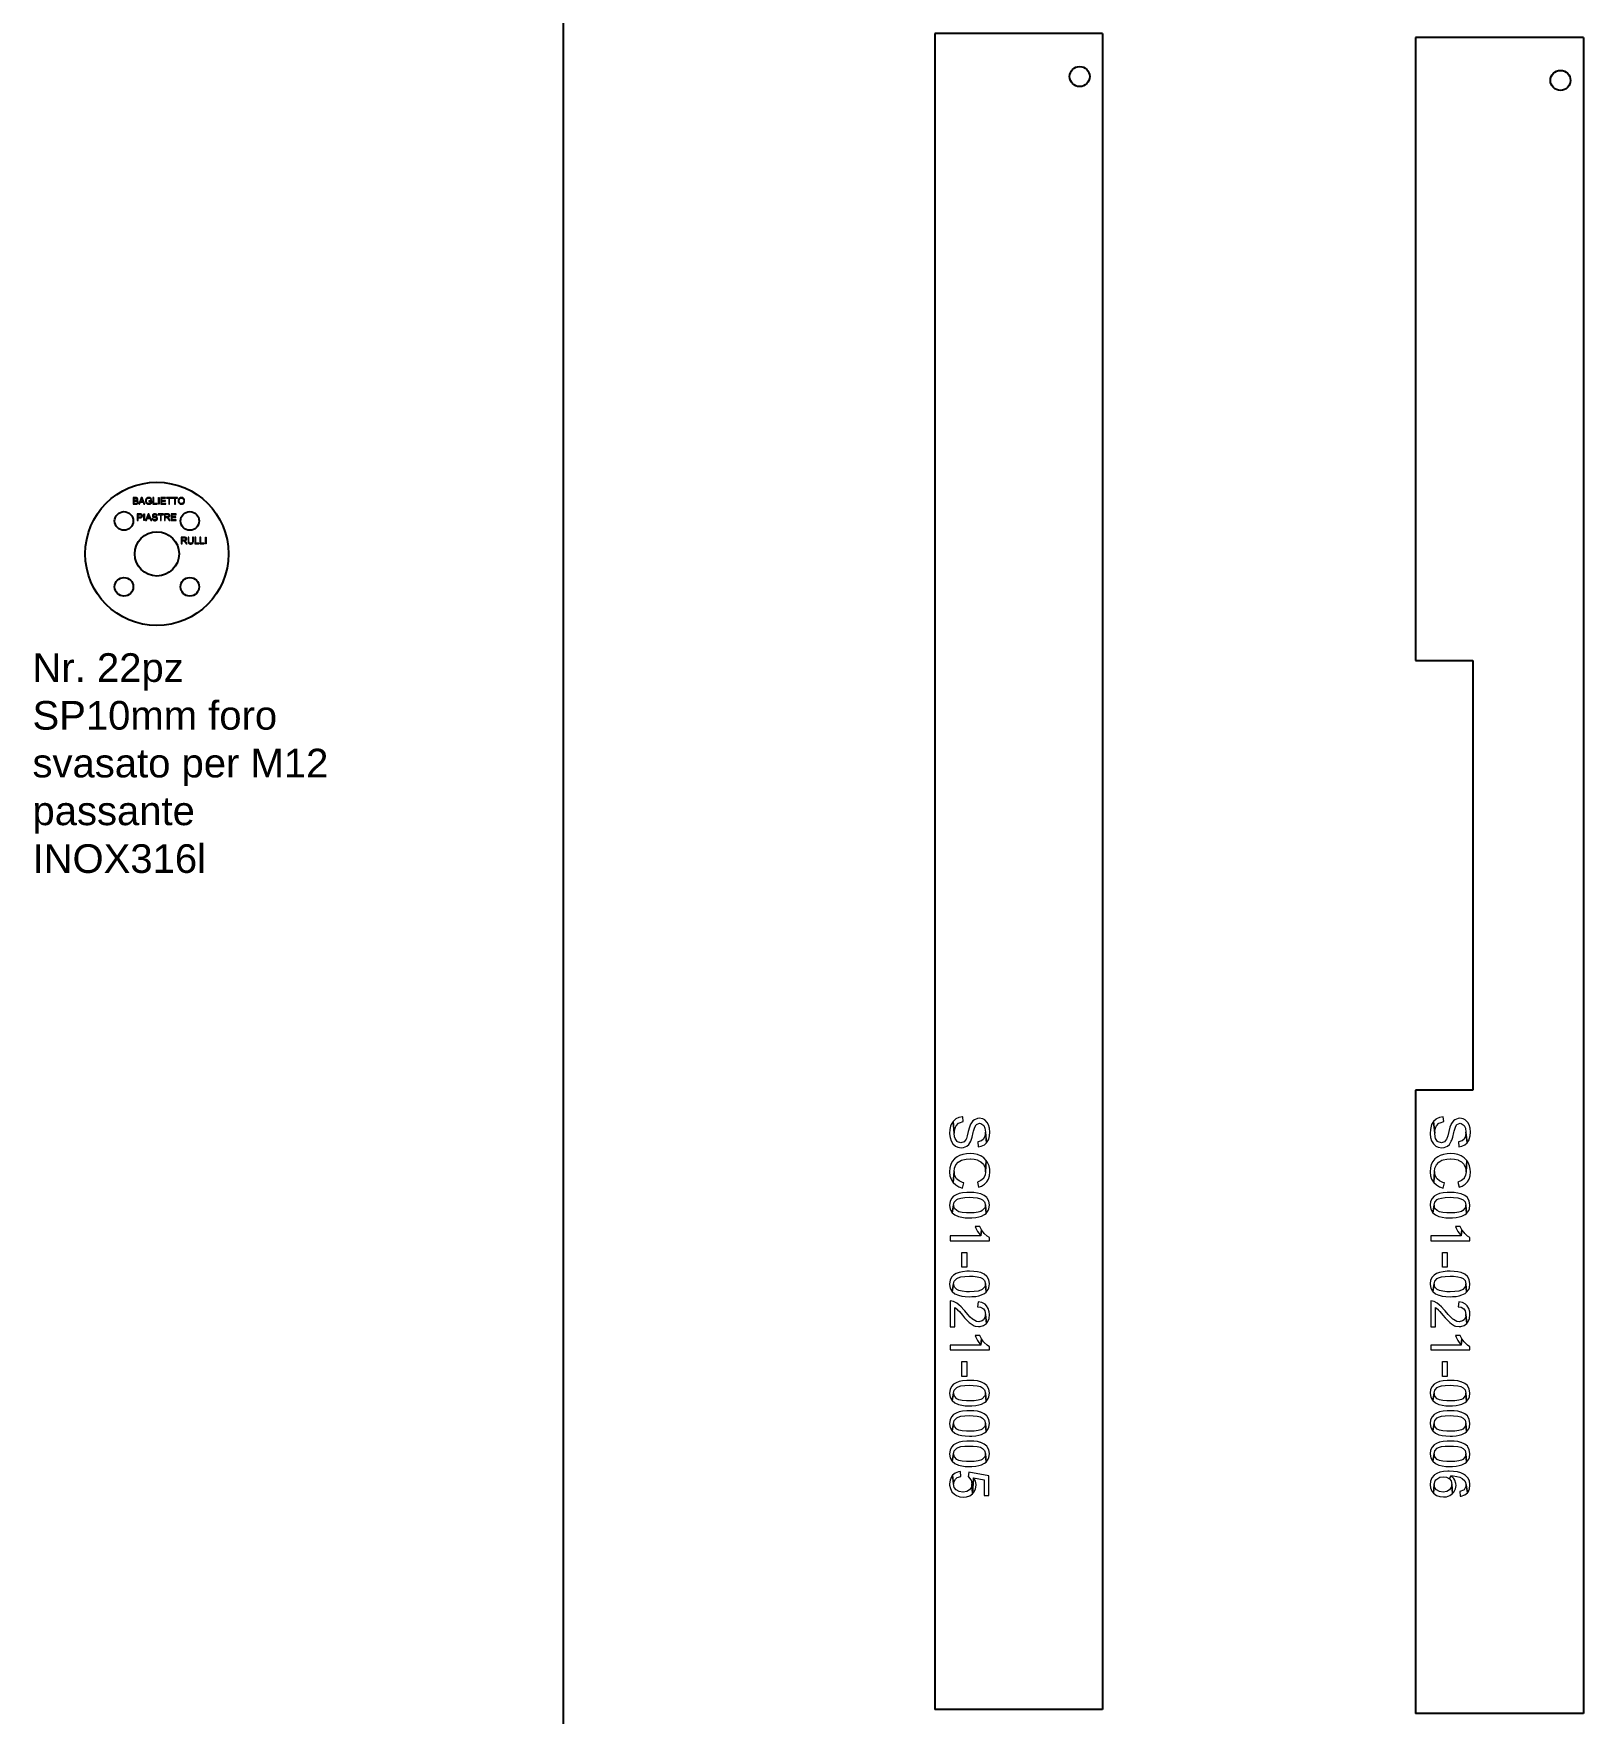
# Model space of a CAD drawing. Header units: millimetres. Extents: x 977 to 12288, y -94 to 5752.
# Drawn here: x 1204 to 2286, y 2832 to 4004 of the extents above; entities that cross this region are included whole.
import ezdxf

# ---------------------------------------------------------------- set-up
doc = ezdxf.new("R2010")
doc.units = ezdxf.units.MM
doc.layers.add('PIANOALTO', color=7, linetype='Continuous')
doc.layers.add('VISIBILI', color=7, linetype='Continuous', lineweight=25)
doc.styles.get("Standard").update_dxf_attribs({"font": 'arial.ttf'})

msp = doc.modelspace()

# ---------------------------------------------------------------- texts
at = {"layer": 'PIANOALTO', "insert": (1203.42827319, 3571.6452993), "char_height": 20, "attachment_point": 1}
msp.add_mtext_dynamic_manual_height_columns('Nr. 22pz\\PSP10mm foro svasato per M12 passante\\PINOX316l', width=227.2801297119, gutter_width=1, heights=[0], dxfattribs=at)

# ---------------------------------------------------------------- linework, layer by layer
msp.add_lwpolyline([(1573.82934996, 5752.42115078), (1573.82934996, 8.50214375)])
at = {"color": 4, "lineweight": 0}
for points in [[(1275.46461388, 3680.36140853), (1273.70885471, 3680.36140853), (1273.70885471, 3675.67938407), (1275.49229476, 3675.67938407), (1275.64651685, 3675.68333849), (1275.97077868, 3675.70706496), (1276.24758756, 3675.76242674), (1276.50066996, 3675.8454694), (1276.76166119, 3675.99178266), (1276.92774652, 3676.15391358), (1274.32969748, 3676.23300183), (1274.32969748, 3677.84244773), (1275.4092521, 3677.84244773), (1276.90402004, 3677.87012862), (1276.66280088, 3678.04807719), (1276.36226552, 3678.17066398), (1276.39785524, 3678.19043604), (1276.66280088, 3678.37233902), (1274.32969748, 3678.39606549), (1274.32969748, 3679.80779077), (1275.26293884, 3679.80779077), (1276.80120532, 3679.83151724), (1276.59162145, 3680.05691876), (1276.32667581, 3680.21904967), (1276.12104636, 3680.2902291), (1275.82051101, 3680.34163646)], [(1276.80120532, 3679.83151724), (1275.26293884, 3679.80779077), (1275.38157121, 3679.80779077), (1275.73746834, 3679.78801871), (1275.97473309, 3679.74452017), (1276.069639, 3679.70497604), (1276.29504051, 3679.503301), (1276.34644787, 3679.39653186), (1276.40576406, 3679.0920421), (1276.39785524, 3678.95759207), (1276.28713169, 3678.68078319), (1276.20804343, 3678.59774053), (1275.93123456, 3678.44747285), (1275.70978745, 3678.41188314), (1275.33807267, 3678.39606549), (1274.32969748, 3678.39606549), (1276.66280088, 3678.37233902), (1276.85261268, 3678.59774053), (1276.97124506, 3678.85873176), (1277.01474359, 3679.16322152), (1277.01474359, 3679.19485683), (1276.96333623, 3679.49539218), (1276.83284062, 3679.78406429)], [(1276.90402004, 3677.87012862), (1275.4092521, 3677.84244773), (1275.49229476, 3677.84244773), (1275.83632866, 3677.81872126), (1276.09731988, 3677.7673139), (1276.24363315, 3677.70008888), (1276.46508025, 3677.49445943), (1276.5441685, 3677.34814617), (1276.59953028, 3677.03970199), (1276.59557586, 3676.93688726), (1276.50857879, 3676.64426073), (1276.48485231, 3676.60471661), (1276.27131404, 3676.38326951), (1276.21595226, 3676.35163421), (1275.91541691, 3676.2567283), (1275.84028307, 3676.24486507), (1275.49229476, 3676.23300183), (1274.32969748, 3676.23300183), (1276.92774652, 3676.15391358), (1277.10569508, 3676.42676804), (1277.10569508, 3676.43467687), (1277.20850981, 3676.72334898), (1277.24014511, 3677.03970199), (1277.23223628, 3677.18206084), (1277.16105686, 3677.48259619), (1277.01474359, 3677.74754183)], [(1280.0438236, 3680.36140853), (1279.37552788, 3680.36140853), (1277.58022459, 3675.67938407), (1278.23665707, 3675.67938407), (1278.7507307, 3677.09901818), (1280.70816491, 3677.09901818), (1278.92867926, 3677.60122857), (1279.4427529, 3678.97736414), (1279.54161321, 3679.26208184), (1279.62465587, 3679.5665716), (1279.6958353, 3679.87106137)], [(1280.0438236, 3680.36140853), (1279.6958353, 3679.87106137), (1279.71165295, 3679.80779077), (1279.79469561, 3679.54679954), (1279.90146475, 3679.24230978), (1280.02800595, 3678.89827588), (1280.5143987, 3677.60122857), (1278.92867926, 3677.60122857), (1280.70816491, 3677.09901818), (1281.25387384, 3675.67938407), (1281.95775927, 3675.67938407)], [(1284.63885098, 3680.44049678), (1284.60326127, 3680.44049678), (1284.27504502, 3680.42072471), (1283.96264643, 3680.36536294), (1283.67397432, 3680.27836586), (1283.40507426, 3680.15577907), (1283.15990069, 3679.99760257), (1282.93449917, 3679.79592753), (1282.74468737, 3679.55470837), (1282.58255646, 3679.27394508), (1282.55487557, 3679.21067448), (1282.4401976, 3678.92595677), (1282.36110935, 3678.62542142), (1282.3136564, 3678.31697724), (1282.29783875, 3678.00062424), (1282.29783875, 3677.95317129), (1282.31761082, 3677.62890946), (1282.37297259, 3677.32046528), (1282.45996967, 3677.02783875), (1282.58255646, 3676.75102987), (1282.73677854, 3676.49794747), (1282.93449917, 3676.26463713), (1283.16780951, 3676.06296209), (1283.43670957, 3675.89687676), (1283.4802081, 3675.8771047), (1283.75701698, 3675.75451791), (1284.05359792, 3675.67147525), (1284.3620421, 3675.62006789), (1284.68630393, 3675.60029582), (1284.76539218, 3675.60425023), (1285.07383636, 3675.62797671), (1285.38228054, 3675.69124731), (1285.68281589, 3675.78615321), (1285.8133115, 3675.84151499), (1286.09012038, 3675.97596501), (1286.35902044, 3676.13809593), (1284.65071422, 3676.1618224), (1284.36995093, 3676.18159447), (1284.06546116, 3676.24881948), (1283.77678904, 3676.36349744), (1283.53952429, 3676.51376512), (1283.3220316, 3676.7273034), (1283.15199186, 3676.98829463), (1283.09663009, 3677.106927), (1283.0056786, 3677.37978147), (1282.95427123, 3677.69218006), (1282.93449917, 3678.03621395), (1282.93449917, 3678.06389484), (1282.95427123, 3678.38420225), (1283.01754184, 3678.68869202), (1283.11244774, 3678.97736414), (1283.21921688, 3679.19090241), (1283.40902868, 3679.4400304), (1283.62256695, 3679.6298422), (1283.90728466, 3679.78406429), (1284.0140538, 3679.82360842), (1284.30668032, 3679.89083343), (1284.64280539, 3679.9106055), (1286.08616597, 3679.9422408), (1285.84890122, 3680.12809819), (1285.55627469, 3680.27836586), (1285.27155699, 3680.36931735), (1284.96706722, 3680.42467913)], [(1286.08616597, 3679.9422408), (1284.64280539, 3679.9106055), (1284.6783951, 3679.9106055), (1284.99474811, 3679.8789702), (1285.28737464, 3679.78801871), (1285.51673056, 3679.66543192), (1285.73422325, 3679.45980247), (1285.8765821, 3679.2185833), (1285.99521448, 3678.89827588), (1286.55278665, 3679.05249797), (1286.48160722, 3679.28976273), (1286.35506602, 3679.57843484), (1286.19688952, 3679.81965401)], [(1286.62396608, 3678.06784925), (1284.64280539, 3678.06784925), (1284.64280539, 3677.51818591), (1286.01498654, 3677.51818591), (1286.01498654, 3676.64426073), (1285.99126007, 3676.62448867), (1285.75399532, 3676.46631217), (1285.43764231, 3676.31604449), (1285.26364816, 3676.25277389), (1284.95915839, 3676.18554888), (1284.65071422, 3676.1618224), (1286.35902044, 3676.13809593), (1286.62396608, 3676.33186214)], [(1288.13059726, 3680.36140853), (1287.50975449, 3680.36140853), (1287.50975449, 3675.67938407), (1290.43206536, 3675.67938407), (1290.43206536, 3676.23300183), (1288.13059726, 3676.23300183)], [(1291.27435523, 3675.67938407), (1291.27435523, 3680.36140853), (1291.895198, 3680.36140853), (1291.895198, 3675.67938407), (1291.27435523, 3675.67938407)], [(1296.37950182, 3680.36140853), (1292.9984791, 3680.36140853), (1292.9984791, 3675.67938407), (1296.49022537, 3675.67938407), (1296.49022537, 3676.23300183), (1293.61536745, 3676.23300183), (1293.61536745, 3677.82663008), (1296.20550767, 3677.82663008), (1296.20550767, 3678.37629343), (1293.61536745, 3678.37629343), (1293.61536745, 3679.80779077), (1296.37950182, 3679.80779077)], [(1300.70167473, 3680.36140853), (1296.99243577, 3680.36140853), (1296.99243577, 3679.80779077), (1298.53465666, 3679.80779077), (1298.53465666, 3675.67938407), (1299.15154502, 3675.67938407), (1299.15154502, 3679.80779077), (1300.70167473, 3679.80779077)], [(1304.69167699, 3680.36140853), (1300.98639244, 3680.36140853), (1300.98639244, 3679.80779077), (1302.52465892, 3679.80779077), (1302.52465892, 3675.67938407), (1303.14550169, 3675.67938407), (1303.14550169, 3679.80779077), (1304.69167699, 3679.80779077)], [(1307.38067752, 3680.44445119), (1307.09595982, 3680.42863354), (1306.78751564, 3680.37722618), (1306.49884352, 3680.28627469), (1306.23389788, 3680.15973349), (1305.9887243, 3679.99364816), (1305.76332279, 3679.78801871), (1305.68423454, 3679.69706722), (1305.51814921, 3679.46771129), (1305.37974477, 3679.21462889), (1305.27693005, 3678.93782001), (1305.1978418, 3678.63728466), (1305.15434326, 3678.30906842), (1305.13852561, 3677.96108011), (1305.15434326, 3677.68822565), (1305.20179621, 3677.37978147), (1305.28483887, 3677.08320053), (1305.40742566, 3676.790574), (1305.53396686, 3676.56121807), (1305.71982425, 3676.31604449), (1305.94127135, 3676.10250622), (1307.3727687, 3676.1301871), (1307.31740692, 3676.1301871), (1307.00500833, 3676.16973123), (1306.72029063, 3676.26463713), (1306.46325381, 3676.41490481), (1306.23389788, 3676.62053426), (1306.11131109, 3676.77080194), (1305.96499783, 3677.01597551), (1305.8621831, 3677.29278439), (1305.7989125, 3677.60518298), (1305.77914044, 3677.94921687), (1305.77914044, 3678.06784925), (1305.80682133, 3678.4316552), (1305.86613752, 3678.75591703), (1305.96104342, 3679.03272591), (1306.09153903, 3679.26999066), (1306.25366995, 3679.45980247), (1306.26553318, 3679.47562012), (1306.51070676, 3679.66543192), (1306.77960681, 3679.80383636), (1307.06827893, 3679.88292461), (1307.38067752, 3679.9106055), (1308.80031162, 3679.95805845), (1308.54722922, 3680.13600701), (1308.29414682, 3680.26254821), (1308.0054747, 3680.36536294), (1307.70098494, 3680.42467913)], [(1308.80031162, 3679.95805845), (1307.38067752, 3679.9106055), (1307.64562316, 3679.89083343), (1307.9422041, 3679.81569959), (1308.21901298, 3679.67729516), (1308.42068802, 3679.52307307), (1308.62236306, 3679.29371714), (1308.78449397, 3679.01690826), (1308.81217486, 3678.94572883), (1308.90312635, 3678.66101113), (1308.95848813, 3678.35256695), (1308.97430578, 3678.01644189), (1308.95848813, 3677.70799771), (1308.90708076, 3677.38373588), (1308.82008369, 3677.09506376), (1308.68958807, 3676.84198136), (1308.52350275, 3676.62448867), (1308.47604979, 3676.57308131), (1308.24273945, 3676.37931509), (1307.98174823, 3676.24091065), (1307.6891217, 3676.15786799), (1307.3727687, 3676.1301871), (1305.94127135, 3676.10250622), (1306.19435376, 3675.92060324), (1306.4592994, 3675.7821988), (1306.74797151, 3675.68333849), (1307.05246128, 3675.62006789), (1307.37672311, 3675.60029582), (1307.62980551, 3675.61611347), (1307.93429528, 3675.66752084), (1308.23087622, 3675.75847232), (1308.51163951, 3675.89292235), (1308.73308661, 3676.03132679), (1308.96244254, 3676.23300183), (1309.16016316, 3676.46631217), (1309.32624849, 3676.73916664), (1309.35392938, 3676.79848282), (1309.46860734, 3677.07924611), (1309.54769559, 3677.37582705), (1309.59514854, 3677.68427123), (1309.6109662, 3678.01644189), (1309.6109662, 3678.06784925), (1309.59119413, 3678.39211108), (1309.53978677, 3678.70450967), (1309.45674411, 3678.9971362), (1309.34206614, 3679.27394508), (1309.21157053, 3679.49934659), (1309.02175873, 3679.74452017)], [(1278.3711071, 3668.9094298), (1276.60348469, 3668.9094298), (1276.60348469, 3664.23135976), (1277.22432746, 3664.23135976), (1277.22432746, 3666.13343219), (1278.42251446, 3666.13343219), (1278.73886746, 3666.14529543), (1279.08290135, 3666.19274838), (1279.37157347, 3666.27579104), (1279.61279264, 3666.39442342), (1279.79469561, 3666.54864551), (1277.22432746, 3666.68309554), (1277.22432746, 3668.35581204), (1278.41856005, 3668.35581204), (1279.87773828, 3668.44280912), (1279.66024559, 3668.64843857), (1279.39925436, 3668.7828886), (1279.07894694, 3668.86593126), (1279.01963075, 3668.87384008), (1278.73886746, 3668.90152097)], [(1279.87773828, 3668.44280912), (1278.41856005, 3668.35581204), (1278.7507307, 3668.34790322), (1278.99590428, 3668.31626792), (1279.1619896, 3668.2490429), (1279.39134553, 3668.04341345), (1279.48625143, 3667.84964724), (1279.5376588, 3667.53724864), (1279.53370438, 3667.43838833), (1279.45857055, 3667.13785298), (1279.28457639, 3666.90849705), (1279.09081018, 3666.78986467), (1278.80213806, 3666.71077642), (1278.4343777, 3666.68309554), (1277.22432746, 3666.68309554), (1279.79469561, 3666.54864551), (1279.90937358, 3666.68704995), (1280.05568684, 3666.94804118), (1280.14663833, 3667.23671329), (1280.17431922, 3667.55702071), (1280.17431922, 3667.59261042), (1280.13477509, 3667.90500901), (1280.03591478, 3668.19368113)], [(1281.06801645, 3664.23135976), (1281.06801645, 3668.9094298), (1281.68885922, 3668.9094298), (1281.68885922, 3664.23135976), (1281.06801645, 3664.23135976)], [(1284.72980247, 3668.9094298), (1284.06150675, 3668.9094298), (1282.26620345, 3664.23135976), (1282.92263593, 3664.23135976), (1283.43670957, 3665.64703945), (1285.39414377, 3665.64703945), (1283.61465813, 3666.15320425), (1284.12873176, 3667.52538541), (1284.22759207, 3667.81010311), (1284.31063474, 3668.11459288), (1284.38181416, 3668.41908264)], [(1284.72980247, 3668.9094298), (1284.38181416, 3668.41908264), (1284.39763181, 3668.35581204), (1284.48067448, 3668.09482081), (1284.58744362, 3667.79033105), (1284.71398482, 3667.44629716), (1285.20037756, 3666.15320425), (1283.61465813, 3666.15320425), (1285.39414377, 3665.64703945), (1285.93589829, 3664.23135976), (1286.64373814, 3664.23135976)], [(1287.50975449, 3665.78544389), (1286.92845584, 3665.73403652), (1286.95613673, 3665.46118206), (1287.04313381, 3665.16460112), (1287.18549266, 3664.89570107), (1287.34762357, 3664.6861172), (1288.89379888, 3664.70588926), (1288.7751665, 3664.70984368), (1288.4588135, 3664.75334221), (1288.17409579, 3664.8442937), (1287.90519574, 3664.99851579), (1287.70747511, 3665.20809966), (1287.58093391, 3665.46118206)], [(1288.75144002, 3668.98851805), (1288.48649438, 3668.97665481), (1288.17805021, 3668.92524745), (1287.8933325, 3668.83034155), (1287.75888248, 3668.76707095), (1287.50184566, 3668.58912238), (1287.30807945, 3668.36372087), (1287.2606265, 3668.29254144), (1287.14594853, 3668.00386933), (1287.10640441, 3667.69937956), (1287.14594853, 3667.39884421), (1287.27248973, 3667.11808092), (1287.29621621, 3667.0824912), (1287.49393684, 3666.86499851), (1287.77074571, 3666.68309554), (1287.77470013, 3666.67914112), (1287.9882384, 3666.58818963), (1288.28877376, 3666.48932932), (1288.67235177, 3666.39046901), (1288.98870478, 3666.31138076), (1289.30901219, 3666.22438368), (1289.50673282, 3666.16111308), (1289.70840786, 3666.06620718), (1289.92590055, 3665.88825861), (1289.98126233, 3665.79730713), (1290.05244175, 3665.50072618), (1290.04453293, 3665.38209381), (1289.92194614, 3665.10133052), (1289.79935935, 3664.9708349), (1289.51859606, 3664.8126584), (1289.50673282, 3664.80870399), (1289.22201512, 3664.72961574), (1288.89379888, 3664.70588926), (1287.34762357, 3664.6861172), (1287.58093391, 3664.48839657), (1287.85774279, 3664.33417448), (1287.98032958, 3664.28672153), (1288.25713846, 3664.2115877), (1288.57349146, 3664.16413474), (1288.92147976, 3664.14831709), (1289.23783277, 3664.16808916), (1289.54232253, 3664.23135976), (1289.82308582, 3664.33417448), (1290.00103439, 3664.42908039), (1290.24620797, 3664.61493777), (1290.43601977, 3664.84824811), (1290.50324478, 3664.95897167), (1290.61396833, 3665.24764378), (1290.64955805, 3665.55213355), (1290.64955805, 3665.63913062), (1290.59024186, 3665.9475748), (1290.45579183, 3666.22042927), (1290.36879476, 3666.33115282), (1290.14734765, 3666.52887345), (1289.85472112, 3666.69495877), (1289.77563287, 3666.72659407), (1289.53836812, 3666.80963674), (1289.2180607, 3666.89663381), (1288.81866504, 3666.99549413), (1288.72771355, 3667.01526619), (1288.33227229, 3667.12203533), (1288.051509, 3667.22485005), (1287.88542368, 3667.32766478), (1287.77865454, 3667.45025157), (1287.7035207, 3667.7428781), (1287.76283689, 3667.99991491), (1287.96055752, 3668.24113408), (1288.12664284, 3668.33603998), (1288.41136055, 3668.41908264), (1288.77912091, 3668.44280912), (1290.17898295, 3668.46653559), (1289.95358144, 3668.66821063), (1289.67281815, 3668.82243272), (1289.66886373, 3668.82243272), (1289.39205486, 3668.91733862), (1289.08361068, 3668.9727004)], [(1290.17898295, 3668.46653559), (1288.77912091, 3668.44280912), (1289.06383862, 3668.42699147), (1289.36437397, 3668.35185763), (1289.5937299, 3668.2174076), (1289.69259021, 3668.1225017), (1289.84285789, 3667.8694193), (1289.91799173, 3667.54515747), (1290.51115361, 3667.59261042), (1290.49533596, 3667.75474133), (1290.42020212, 3668.05527669), (1290.28179768, 3668.32813115)], [(1294.85309858, 3668.9094298), (1291.14385961, 3668.9094298), (1291.14385961, 3668.35581204), (1292.68608051, 3668.35581204), (1292.68608051, 3664.23135976), (1293.30692328, 3664.23135976), (1293.30692328, 3668.35581204), (1294.85309858, 3668.35581204)], [(1297.56978, 3668.9094298), (1295.49766782, 3668.9094298), (1295.49766782, 3664.23135976), (1296.11851059, 3664.23135976), (1296.11851059, 3666.30742634), (1296.83425926, 3666.30742634), (1297.9177683, 3666.35883371), (1298.12735217, 3666.39442342), (1298.44370517, 3666.48932932), (1298.70865081, 3666.62377935), (1298.91428026, 3666.79381909), (1296.11851059, 3666.84522645), (1296.11851059, 3668.39140175), (1297.59746089, 3668.39140175), (1298.99732293, 3668.4072194), (1298.78378465, 3668.63657533), (1298.52279342, 3668.78684301), (1298.50697577, 3668.79079742), (1298.25784778, 3668.85802243), (1297.94544919, 3668.89756656)], [(1298.99732293, 3668.4072194), (1297.59746089, 3668.39140175), (1297.82681681, 3668.37953852), (1298.13526099, 3668.3123135), (1298.36066251, 3668.17786348), (1298.36066251, 3668.17786348), (1298.53861107, 3667.9326899), (1298.59792726, 3667.63215455), (1298.59001843, 3667.50165893), (1298.47534047, 3667.21298682), (1298.37648016, 3667.09435444), (1298.11153452, 3666.93222353), (1298.0759448, 3666.92036029), (1297.80309034, 3666.86499851), (1297.44719321, 3666.84522645), (1296.11851059, 3666.84522645), (1298.91428026, 3666.79381909), (1299.09222883, 3667.03899266), (1299.20295238, 3667.31975595), (1299.23854209, 3667.63215455), (1299.23063327, 3667.75474133), (1299.17131708, 3668.0592311), (1299.04082146, 3668.33999439)], [(1297.9177683, 3666.35883371), (1296.83425926, 3666.30742634), (1296.8777578, 3666.30742634), (1297.17829316, 3666.28765428), (1297.46301086, 3666.16111308), (1297.54605352, 3666.09784248), (1297.77540945, 3665.84871449), (1297.85054329, 3665.75380859), (1298.02058303, 3665.50863501), (1298.22225807, 3665.20414524), (1298.84310084, 3664.23135976), (1299.62212011, 3664.23135976), (1298.80751112, 3665.5046806), (1298.69678757, 3665.6628571), (1298.49906695, 3665.91198509), (1298.29343749, 3666.12552337), (1298.21039483, 3666.19274838)], [(1303.60421354, 3668.9094298), (1300.2192364, 3668.9094298), (1300.2192364, 3664.23135976), (1303.71098268, 3664.23135976), (1303.71098268, 3664.7810231), (1300.84007917, 3664.7810231), (1300.84007917, 3666.37465136), (1303.42626498, 3666.37465136), (1303.42626498, 3666.9243147), (1300.84007917, 3666.9243147), (1300.84007917, 3668.35581204), (1303.60421354, 3668.35581204)], [(1309.39347351, 3652.62515894), (1307.31740692, 3652.62515894), (1307.31740692, 3647.9470889), (1307.93824969, 3647.9470889), (1307.93824969, 3650.02315549), (1308.65399836, 3650.02315549), (1309.74146181, 3650.07456285), (1309.95104567, 3650.11015256), (1310.26739868, 3650.20505846), (1310.52838991, 3650.33950849), (1310.73797377, 3650.50954823), (1307.93824969, 3650.56095559), (1307.93824969, 3652.1071309), (1309.41719998, 3652.1071309), (1310.81706202, 3652.12294855), (1310.60747816, 3652.35230448), (1310.34253252, 3652.50257215), (1310.32671487, 3652.50652656), (1310.07758688, 3652.57375158), (1309.7691427, 3652.6132957)], [(1310.81706202, 3652.12294855), (1309.41719998, 3652.1071309), (1309.65051032, 3652.09526766), (1309.95500009, 3652.02804265), (1310.1804016, 3651.89359262), (1310.18435601, 3651.89359262), (1310.36230458, 3651.64841904), (1310.42162077, 3651.34788369), (1310.40975753, 3651.21738808), (1310.29507957, 3650.93267037), (1310.20017366, 3650.81008358), (1309.93127361, 3650.65190708), (1309.89963831, 3650.64004384), (1309.62282943, 3650.58072766), (1309.2669323, 3650.56095559), (1307.93824969, 3650.56095559), (1310.73797377, 3650.50954823), (1310.91592233, 3650.75472181), (1311.02269147, 3651.0354851), (1311.05828119, 3651.34788369), (1311.05432677, 3651.47047048), (1310.99105617, 3651.77496024), (1310.86451497, 3652.05572353)], [(1309.74146181, 3650.07456285), (1308.65399836, 3650.02315549), (1308.6974969, 3650.02315549), (1309.00198666, 3650.00338342), (1309.28274995, 3649.87684222), (1309.36974703, 3649.81357162), (1309.59514854, 3649.56444363), (1309.67028238, 3649.46953773), (1309.84032212, 3649.22436415), (1310.04199716, 3648.91987439), (1310.66283993, 3647.9470889), (1311.4418592, 3647.9470889), (1310.62725022, 3649.22040974), (1310.51652667, 3649.37858624), (1310.31880604, 3649.63166864), (1310.11317659, 3649.84125251), (1310.03013392, 3649.90847752)], [(1312.65586385, 3652.62515894), (1312.0389755, 3652.62515894), (1312.0389755, 3649.92034076), (1312.04688432, 3649.61980541), (1312.07851962, 3649.28763475), (1312.1338814, 3648.99500823), (1312.21692406, 3648.74983465), (1312.3553285, 3648.49675224), (1312.55700354, 3648.27135073), (1312.81404036, 3648.09340217), (1312.95244479, 3648.02617715), (1313.22529926, 3647.93918008), (1313.53769785, 3647.8838183), (1313.88964057, 3647.86800065), (1314.12690532, 3647.87590948), (1314.45116715, 3647.91940801), (1314.73588485, 3648.00640509), (1314.98501284, 3648.12899188), (1315.21832318, 3648.30694044), (1313.83427879, 3648.42557282), (1313.75123613, 3648.42557282), (1313.43092871, 3648.47302577), (1313.16202866, 3648.57979491), (1312.92871832, 3648.7656523), (1312.77054182, 3649.02664353), (1312.71122563, 3649.23622739), (1312.6716815, 3649.54467157), (1312.65586385, 3649.92429517)], [(1315.71657916, 3652.62515894), (1315.09969081, 3652.62515894), (1315.09969081, 3649.92429517), (1315.09969081, 3649.9005687), (1315.07991874, 3649.50512744), (1315.02455697, 3649.1769112), (1314.93360548, 3648.91987439), (1314.80706428, 3648.734017), (1314.72797603, 3648.66283757), (1314.4986201, 3648.53234196), (1314.19808475, 3648.44929929), (1313.83427879, 3648.42557282), (1315.21832318, 3648.30694044), (1315.41604381, 3648.53629637), (1315.55840266, 3648.80124201), (1315.60981002, 3648.9554641), (1315.66912621, 3649.23227298), (1315.70471593, 3649.55653481), (1315.71657916, 3649.92034076)], [(1317.34184272, 3652.62515894), (1316.72099995, 3652.62515894), (1316.72099995, 3647.9470889), (1319.64331082, 3647.9470889), (1319.64331082, 3648.49675224), (1317.34184272, 3648.49675224)], [(1320.97594785, 3652.62515894), (1320.35510508, 3652.62515894), (1320.35510508, 3647.9470889), (1323.27741595, 3647.9470889), (1323.27741595, 3648.49675224), (1320.97594785, 3648.49675224)], [(1324.12366023, 3647.9470889), (1324.12366023, 3652.62515894), (1324.74054859, 3652.62515894), (1324.74054859, 3647.9470889), (1324.12366023, 3647.9470889)], [(1871.73018999, 3237.39420303), (1871.73018999, 3237.39420303), (1871.5274806, 3240.02942508), (1870.81799774, 3242.41126039), (1869.85512815, 3244.13429019), (1868.13209835, 3245.80664264), (1866.71313263, 3246.5161255), (1864.22994263, 3246.97222162), (1863.16571834, 3246.92154427), (1860.88523773, 3246.00935203), (1859.87169079, 3245.24919182), (1858.30069303, 3243.12074325), (1858.19933834, 3242.86735651), (1857.43917813, 3240.84026263), (1856.62834058, 3237.85029916), (1855.86818037, 3234.80965834), (1855.31072956, 3232.98527384), (1855.10802017, 3232.52917772), (1853.68905445, 3230.55276119), (1851.45925118, 3229.79260098), (1849.12809322, 3230.55276119), (1848.82402914, 3230.80614792), (1847.45574077, 3232.9345965), (1847.10099934, 3233.94814344), (1846.79693526, 3236.58336548), (1845.98609771, 3244.7930957), (1844.66848668, 3242.61396978), (1844.26306791, 3241.60042284), (1843.75629444, 3239.16791018), (1843.6042624, 3236.38065609), (1843.6042624, 3236.07659201), (1843.90832648, 3233.49204731), (1844.66848668, 3231.16088935), (1845.83406566, 3229.23515016), (1847.65845016, 3227.56279771), (1849.28012526, 3226.75196016), (1851.76331527, 3226.34654138), (1853.33431302, 3226.49857343), (1855.61479364, 3227.46144302), (1856.98308201, 3228.67769935), (1858.40204772, 3230.95817996), (1858.65543446, 3231.66766282), (1859.36491732, 3233.89746609), (1860.12507752, 3236.98878426), (1860.37846426, 3238.05300854), (1861.23997916, 3240.89093998), (1862.05081671, 3242.46193773), (1862.2535261, 3242.61396978), (1864.48332937, 3243.52616202), (1865.34484427, 3243.37412998), (1867.37193815, 3242.00584161), (1868.28413039, 3240.08010243), (1868.58819447, 3237.24217099), (1869.44970937, 3229.84327833), (1870.7673204, 3232.02240425), (1870.91935244, 3232.37714568), (1871.5274806, 3234.70830364)], [(1853.08092629, 3244.64106366), (1852.82753955, 3248.03644591), (1852.67550751, 3248.03644591), (1850.14164016, 3247.58034978), (1847.91183689, 3246.5161255), (1847.8104822, 3246.46544815), (1845.98609771, 3244.7930957), (1846.79693526, 3236.58336548), (1846.9489673, 3238.35707263), (1847.65845016, 3240.73890794), (1848.11454628, 3241.70177753), (1849.73622138, 3243.47548468), (1850.54705894, 3243.9315808)], [(1869.44970937, 3229.84327833), (1868.58819447, 3237.24217099), (1868.23345305, 3234.45491691), (1867.27058345, 3232.47850037), (1865.85161774, 3231.31292139), (1863.36842773, 3230.60343853), (1863.62181447, 3227.15737894), (1865.64890835, 3227.46144302), (1867.92938896, 3228.47498996)], [(2207.16354988, 3237.39420303), (2207.16354988, 3237.39420303), (2206.91016315, 3240.02942508), (2206.25135763, 3242.41126039), (2205.28848804, 3244.13429019), (2203.5147809, 3245.80664264), (2202.09581518, 3246.5161255), (2199.66330252, 3246.97222162), (2198.59907824, 3246.92154427), (2196.26792027, 3246.00935203), (2195.25437333, 3245.24919182), (2193.73405292, 3243.12074325), (2193.63269823, 3242.86735651), (2192.82186068, 3240.84026263), (2192.06170047, 3237.85029916), (2191.25086292, 3234.80965834), (2190.6934121, 3232.98527384), (2190.49070271, 3232.52917772), (2189.12241434, 3230.55276119), (2186.84193373, 3229.79260098), (2184.51077576, 3230.55276119), (2184.25738903, 3230.80614792), (2182.83842331, 3232.9345965), (2182.53435923, 3233.94814344), (2182.23029515, 3236.58336548), (2181.36878025, 3244.7930957), (2180.05116923, 3242.61396978), (2179.6964278, 3241.60042284), (2179.18965433, 3239.16791018), (2178.98694494, 3236.38065609), (2178.98694494, 3236.07659201), (2179.29100902, 3233.49204731), (2180.05116923, 3231.16088935), (2181.26742556, 3229.23515016), (2183.09181005, 3227.56279771), (2184.71348515, 3226.75196016), (2187.14599781, 3226.34654138), (2188.76767291, 3226.49857343), (2191.04815353, 3227.46144302), (2192.4164419, 3228.67769935), (2193.78473027, 3230.95817996), (2194.08879435, 3231.66766282), (2194.79827721, 3233.89746609), (2195.55843741, 3236.98878426), (2195.81182415, 3238.05300854), (2196.67333905, 3240.89093998), (2197.4841766, 3242.46193773), (2197.63620864, 3242.61396978), (2199.91668926, 3243.52616202), (2200.77820416, 3243.37412998), (2202.80529804, 3242.00584161), (2203.66681294, 3240.08010243), (2203.97087702, 3237.24217099), (2204.83239192, 3229.84327833), (2206.20068029, 3232.02240425), (2206.35271233, 3232.37714568), (2206.96084049, 3234.70830364)], [(2188.51428618, 3244.64106366), (2188.2102221, 3248.03644591), (2188.1088674, 3248.03644591), (2185.57500005, 3247.58034978), (2183.34519678, 3246.5161255), (2183.24384209, 3246.46544815), (2181.36878025, 3244.7930957), (2182.23029515, 3236.58336548), (2182.38232719, 3238.35707263), (2183.0411327, 3240.73890794), (2183.54790617, 3241.70177753), (2185.16958128, 3243.47548468), (2185.98041883, 3243.9315808)], [(2204.83239192, 3229.84327833), (2203.97087702, 3237.24217099), (2203.66681294, 3234.45491691), (2202.653266, 3232.47850037), (2201.28497763, 3231.31292139), (2198.75111028, 3230.60343853), (2199.00449701, 3227.15737894), (2201.03159089, 3227.46144302), (2203.31207151, 3228.47498996)], [(1869.19632264, 3217.6300377), (1867.47329284, 3219.40374484), (1865.29416692, 3220.82271056), (1865.24348957, 3220.82271056), (1863.0136863, 3221.73490281), (1860.58117365, 3222.24167628), (1857.89527425, 3222.44438566), (1855.41208425, 3222.29235362), (1852.92889425, 3221.78558015), (1850.59773628, 3220.9747426), (1848.92538383, 3220.16390505), (1846.9489673, 3218.64358464), (1845.37796954, 3216.7685228), (1844.41509995, 3214.84278361), (1843.80697178, 3212.41027096), (1843.6042624, 3209.62301687), (1843.6042624, 3209.42030748), (1843.85764913, 3206.83576278), (1844.66848668, 3204.50460482), (1845.93542036, 3202.42683359), (1846.18880709, 3202.07209216), (1846.69558056, 3209.92708095), (1846.9489673, 3212.20756157), (1847.96251424, 3214.53871953), (1847.96251424, 3214.58939688), (1849.58418934, 3216.41378137), (1851.81399261, 3217.68071504), (1852.77686221, 3218.03545647), (1855.15869752, 3218.54222994), (1857.89527425, 3218.74493933), (1858.09798364, 3218.69426198), (1860.68252834, 3218.4915526), (1863.115041, 3217.88342443), (1863.16571834, 3217.83274709), (1865.44619896, 3216.6671681), (1867.16922876, 3214.89346096), (1867.42261549, 3214.48804218), (1868.33480774, 3212.30891626), (1868.68954917, 3209.67369422)], [(1871.73018999, 3209.57233952), (1871.6288353, 3211.39672401), (1871.12206183, 3213.87991402), (1870.10851488, 3216.16039463), (1869.19632264, 3217.6300377), (1868.68954917, 3209.67369422), (1868.38548509, 3207.24118156), (1867.3212608, 3205.11273298), (1867.2199061, 3205.01137829), (1865.49687631, 3203.49105788), (1862.96300896, 3202.37615625), (1863.82452386, 3198.82874196), (1865.90229508, 3199.58890216), (1867.98006631, 3200.95719053), (1869.65241876, 3202.68022033), (1870.7673204, 3204.55528217), (1871.5274806, 3206.88644013)], [(2204.57900518, 3217.6300377), (2202.85597538, 3219.40374484), (2200.72752681, 3220.82271056), (2200.67684946, 3220.82271056), (2198.44704619, 3221.73490281), (2195.96385619, 3222.24167628), (2193.2779568, 3222.44438566), (2190.84544414, 3222.29235362), (2188.36225414, 3221.78558015), (2185.98041883, 3220.9747426), (2184.35874372, 3220.16390505), (2182.33164984, 3218.64358464), (2180.81132943, 3216.7685228), (2179.79778249, 3214.84278361), (2179.18965433, 3212.41027096), (2178.98694494, 3209.62301687), (2178.98694494, 3209.42030748), (2179.29100902, 3206.83576278), (2180.05116923, 3204.50460482), (2181.3181029, 3202.42683359), (2181.62216699, 3202.07209216), (2182.07826311, 3209.92708095), (2182.38232719, 3212.20756157), (2183.34519678, 3214.53871953), (2183.39587413, 3214.58939688), (2185.01754924, 3216.41378137), (2187.2473525, 3217.68071504), (2188.15954475, 3218.03545647), (2190.59205741, 3218.54222994), (2193.32863415, 3218.74493933), (2193.53134353, 3218.69426198), (2196.06521088, 3218.4915526), (2198.54840089, 3217.88342443), (2198.59907824, 3217.83274709), (2200.8288815, 3216.6671681), (2202.5519113, 3214.89346096), (2202.85597538, 3214.48804218), (2203.76816763, 3212.30891626), (2204.07223171, 3209.67369422)], [(2207.16354988, 3209.57233952), (2207.06219519, 3211.39672401), (2206.50474437, 3213.87991402), (2205.54187478, 3216.16039463), (2204.57900518, 3217.6300377), (2204.07223171, 3209.67369422), (2203.76816763, 3207.24118156), (2202.70394334, 3205.11273298), (2202.653266, 3205.01137829), (2200.87955885, 3203.49105788), (2198.39636885, 3202.37615625), (2199.2072064, 3198.82874196), (2201.33565497, 3199.58890216), (2203.4134262, 3200.95719053), (2205.08577865, 3202.68022033), (2206.20068029, 3204.55528217), (2206.91016315, 3206.88644013)], [(1853.58769976, 3201.97073747), (1852.52347547, 3202.22412421), (1850.19231751, 3203.28834849), (1848.41861036, 3204.8086689), (1848.11454628, 3205.16341033), (1847.05032199, 3207.34253625), (1846.69558056, 3209.92708095), (1846.18880709, 3202.07209216), (1847.96251424, 3200.50109441), (1850.09096281, 3199.23416073), (1852.67550751, 3198.32196848)], [(2189.02105965, 3201.97073747), (2187.95683536, 3202.22412421), (2185.57500005, 3203.28834849), (2183.85197025, 3204.8086689), (2183.54790617, 3205.16341033), (2182.43300454, 3207.34253625), (2182.07826311, 3209.92708095), (2181.62216699, 3202.07209216), (2183.34519678, 3200.50109441), (2185.52432271, 3199.23416073), (2188.1088674, 3198.32196848)], [(1871.42612591, 3186.36211459), (1871.37544856, 3186.66617867), (1870.97002978, 3189.20004602), (1869.8044508, 3191.27781725), (1869.55106407, 3191.58188133), (1867.67600223, 3193.15287909), (1865.29416692, 3194.26778072), (1865.09145753, 3194.31845807), (1862.96300896, 3194.82523154), (1860.42914161, 3195.12929562), (1857.48985548, 3195.28132766), (1855.56411629, 3195.23065032), (1852.67550751, 3194.92658624), (1850.19231751, 3194.41981276), (1848.11454628, 3193.60897521), (1846.39151648, 3192.54475093), (1844.97255077, 3191.07510786), (1843.95900383, 3188.94665929), (1843.6042624, 3186.36211459), (1843.6042624, 3186.05805051), (1844.06035852, 3183.47350581), (1845.2259375, 3181.39573458), (1845.47932424, 3181.0916705), (1846.34083913, 3186.36211459), (1846.84761261, 3188.38920847), (1848.5706424, 3190.26427031), (1849.48283465, 3190.72036643), (1851.45925118, 3191.3284946), (1854.14515058, 3191.68323603), (1857.48985548, 3191.83526807), (1859.97304548, 3191.73391337), (1862.81097691, 3191.42984929), (1865.04078018, 3190.87239847), (1866.66245529, 3190.11223827), (1867.98006631, 3188.7439499), (1868.63887182, 3186.41279194), (1868.99361325, 3180.53421968), (1870.51393366, 3182.51063622), (1871.07138448, 3183.77756989)], [(2206.80880845, 3186.36211459), (2206.80880845, 3186.66617867), (2206.35271233, 3189.20004602), (2205.23781069, 3191.27781725), (2204.98442396, 3191.58188133), (2203.10936212, 3193.15287909), (2200.67684946, 3194.26778072), (2200.52481742, 3194.31845807), (2198.3456915, 3194.82523154), (2195.81182415, 3195.12929562), (2192.87253802, 3195.28132766), (2190.94679884, 3195.23065032), (2188.05819006, 3194.92658624), (2185.57500005, 3194.41981276), (2183.49722882, 3193.60897521), (2181.82487637, 3192.54475093), (2180.40591066, 3191.07510786), (2179.34168637, 3188.94665929), (2178.98694494, 3186.36211459), (2178.98694494, 3186.05805051), (2179.44304106, 3183.47350581), (2180.60862004, 3181.39573458), (2180.86200678, 3181.0916705), (2181.72352168, 3186.36211459), (2182.23029515, 3188.38920847), (2183.95332495, 3190.26427031), (2184.86551719, 3190.72036643), (2186.84193373, 3191.3284946), (2189.52783312, 3191.68323603), (2192.87253802, 3191.83526807), (2195.40640537, 3191.73391337), (2198.24433681, 3191.42984929), (2200.47414007, 3190.87239847), (2202.09581518, 3190.11223827), (2203.4134262, 3188.7439499), (2204.02155437, 3186.41279194), (2204.37629579, 3180.53421968), (2205.94729355, 3182.51063622), (2206.45406702, 3183.77756989)], [(1868.99361325, 3180.53421968), (1868.63887182, 3186.41279194), (1868.13209835, 3184.38569806), (1866.40906855, 3182.51063622), (1865.49687631, 3182.00386275), (1863.52045977, 3181.39573458), (1860.83456038, 3181.04099315), (1857.48985548, 3180.93963846), (1855.31072956, 3180.99031581), (1852.37144343, 3181.24370254), (1850.14164016, 3181.75047601), (1848.5706424, 3182.51063622), (1846.9489673, 3184.13231132), (1846.34083913, 3186.36211459), (1845.47932424, 3181.0916705), (1847.30370873, 3179.57135009), (1849.73622138, 3178.45644846), (1849.88825343, 3178.45644846), (1852.016702, 3177.89899764), (1854.55056935, 3177.59493356), (1857.48985548, 3177.49357886), (1859.11153058, 3177.49357886), (1861.79742997, 3177.69628825), (1863.92587855, 3178.10170703), (1865.80094039, 3178.70983519), (1867.98006631, 3179.77405948)], [(2204.37629579, 3180.53421968), (2204.02155437, 3186.41279194), (2203.56545824, 3184.38569806), (2201.84242844, 3182.51063622), (2200.9302362, 3182.00386275), (2198.95381966, 3181.39573458), (2196.26792027, 3181.04099315), (2192.87253802, 3180.93963846), (2190.74408945, 3180.99031581), (2187.80480332, 3181.24370254), (2185.52432271, 3181.75047601), (2183.95332495, 3182.51063622), (2182.38232719, 3184.13231132), (2181.72352168, 3186.36211459), (2180.86200678, 3181.0916705), (2182.73706862, 3179.57135009), (2185.16958128, 3178.45644846), (2185.27093597, 3178.45644846), (2187.45006189, 3177.89899764), (2189.98392924, 3177.59493356), (2192.87253802, 3177.49357886), (2194.54489047, 3177.49357886), (2197.18011252, 3177.69628825), (2199.35923844, 3178.10170703), (2201.23430028, 3178.70983519), (2203.4134262, 3179.77405948)], [(1871.42612591, 3161.47953721), (1871.42612591, 3163.65866313), (1869.75377346, 3164.72288741), (1867.77735692, 3166.59794925), (1867.27058345, 3167.15540007), (1865.80094039, 3169.2331713), (1865.34484427, 3164.82424211), (1844.06035852, 3164.82424211), (1844.06035852, 3161.47953721)], [(1865.80094039, 3169.2331713), (1864.58468406, 3171.51365191), (1861.34133385, 3171.51365191), (1861.79742997, 3170.39875028), (1863.06436365, 3167.96623762), (1863.8752012, 3166.69930395), (1865.34484427, 3164.82424211)], [(2206.80880845, 3161.47953721), (2206.80880845, 3163.65866313), (2205.18713335, 3164.72288741), (2203.16003947, 3166.59794925), (2202.70394334, 3167.15540007), (2201.23430028, 3169.2331713), (2200.77820416, 3164.82424211), (2179.44304106, 3164.82424211), (2179.44304106, 3161.47953721)], [(2201.23430028, 3169.2331713), (2199.9673666, 3171.51365191), (2196.7240164, 3171.51365191), (2197.23078987, 3170.39875028), (2198.44704619, 3167.96623762), (2199.25788375, 3166.69930395), (2200.77820416, 3164.82424211)], [(1852.21941139, 3153.26980699), (1855.61479364, 3153.26980699), (1855.61479364, 3142.98230554), (1852.21941139, 3142.98230554), (1852.21941139, 3153.26980699)], [(2187.65277128, 3153.26980699), (2190.99747618, 3153.26980699), (2190.99747618, 3142.98230554), (2187.65277128, 3142.98230554), (2187.65277128, 3153.26980699)], [(1871.42612591, 3131.32651573), (1871.37544856, 3131.63057981), (1870.97002978, 3134.16444716), (1869.8044508, 3136.29289574), (1869.55106407, 3136.54628247), (1867.67600223, 3138.11728023), (1865.29416692, 3139.23218187), (1865.09145753, 3139.28285921), (1862.96300896, 3139.78963268), (1860.42914161, 3140.14437411), (1857.48985548, 3140.24572881), (1855.56411629, 3140.19505146), (1852.67550751, 3139.89098738), (1850.19231751, 3139.38421391), (1848.11454628, 3138.57337635), (1846.39151648, 3137.55982941), (1844.97255077, 3136.039509), (1843.95900383, 3133.91106043), (1843.6042624, 3131.32651573), (1843.6042624, 3131.02245165), (1844.06035852, 3128.4885843), (1845.2259375, 3126.36013572), (1845.47932424, 3126.10674899), (1846.34083913, 3131.32651573), (1846.84761261, 3133.35360961), (1848.5706424, 3135.22867145), (1849.48283465, 3135.68476757), (1851.45925118, 3136.29289574), (1854.14515058, 3136.64763717), (1857.48985548, 3136.79966921), (1859.97304548, 3136.69831451), (1862.81097691, 3136.39425043), (1865.04078018, 3135.83679962), (1866.66245529, 3135.07663941), (1867.98006631, 3133.70835104), (1868.63887182, 3131.37719308), (1868.99361325, 3125.54929817), (1870.51393366, 3127.47503736), (1871.07138448, 3128.74197103)], [(1868.99361325, 3125.54929817), (1868.63887182, 3131.37719308), (1868.13209835, 3129.3500992), (1866.40906855, 3127.47503736), (1865.49687631, 3126.96826389), (1863.52045977, 3126.36013572), (1860.83456038, 3126.00539429), (1857.48985548, 3125.9040396), (1855.31072956, 3125.95471695), (1852.37144343, 3126.20810368), (1850.14164016, 3126.71487715), (1848.5706424, 3127.47503736), (1846.9489673, 3129.09671246), (1846.34083913, 3131.32651573), (1845.47932424, 3126.10674899), (1847.30370873, 3124.53575123), (1849.73622138, 3123.4208496), (1849.88825343, 3123.4208496), (1852.016702, 3122.86339878), (1854.55056935, 3122.5593347), (1857.48985548, 3122.45798), (1859.11153058, 3122.50865735), (1861.79742997, 3122.66068939), (1863.92587855, 3123.06610817), (1865.80094039, 3123.67423633), (1867.98006631, 3124.73846062)], [(2206.80880845, 3131.32651573), (2206.80880845, 3131.63057981), (2206.35271233, 3134.16444716), (2205.23781069, 3136.29289574), (2204.98442396, 3136.54628247), (2203.10936212, 3138.11728023), (2200.67684946, 3139.23218187), (2200.52481742, 3139.28285921), (2198.3456915, 3139.78963268), (2195.81182415, 3140.14437411), (2192.87253802, 3140.24572881), (2190.94679884, 3140.19505146), (2188.05819006, 3139.89098738), (2185.57500005, 3139.38421391), (2183.49722882, 3138.57337635), (2181.82487637, 3137.55982941), (2180.40591066, 3136.039509), (2179.34168637, 3133.91106043), (2178.98694494, 3131.32651573), (2178.98694494, 3131.02245165), (2179.44304106, 3128.4885843), (2180.60862004, 3126.36013572), (2180.86200678, 3126.10674899), (2181.72352168, 3131.32651573), (2182.23029515, 3133.35360961), (2183.95332495, 3135.22867145), (2184.86551719, 3135.68476757), (2186.84193373, 3136.29289574), (2189.52783312, 3136.64763717), (2192.87253802, 3136.79966921), (2195.40640537, 3136.69831451), (2198.24433681, 3136.39425043), (2200.47414007, 3135.83679962), (2202.09581518, 3135.07663941), (2203.4134262, 3133.70835104), (2204.02155437, 3131.37719308), (2204.37629579, 3125.54929817), (2205.94729355, 3127.47503736), (2206.45406702, 3128.74197103)], [(2204.37629579, 3125.54929817), (2204.02155437, 3131.37719308), (2203.56545824, 3129.3500992), (2201.84242844, 3127.47503736), (2200.9302362, 3126.96826389), (2198.95381966, 3126.36013572), (2196.26792027, 3126.00539429), (2192.87253802, 3125.9040396), (2190.74408945, 3125.95471695), (2187.80480332, 3126.20810368), (2185.52432271, 3126.71487715), (2183.95332495, 3127.47503736), (2182.38232719, 3129.09671246), (2181.72352168, 3131.32651573), (2180.86200678, 3126.10674899), (2182.73706862, 3124.53575123), (2185.16958128, 3123.4208496), (2185.27093597, 3123.4208496), (2187.45006189, 3122.86339878), (2189.98392924, 3122.5593347), (2192.87253802, 3122.45798), (2194.54489047, 3122.50865735), (2197.18011252, 3122.66068939), (2199.35923844, 3123.06610817), (2201.23430028, 3123.67423633), (2203.4134262, 3124.73846062)], [(1869.24699999, 3103.8087163), (1868.63887182, 3110.09270733), (1868.43616243, 3108.47103223), (1867.27058345, 3106.34258365), (1866.30771386, 3105.58242345), (1863.92587855, 3104.92361794), (1862.2535261, 3105.22768202), (1859.92236813, 3106.49461569), (1859.56762671, 3106.79867978), (1858.0473063, 3108.16696815), (1856.2229218, 3110.04202999), (1854.14515058, 3112.52521999), (1853.43566772, 3113.33605754), (1851.61128322, 3115.36315142), (1849.98960812, 3116.88347183), (1848.5706424, 3117.94769612), (1846.39151648, 3119.1132751), (1844.06035852, 3119.46801653), (1844.06035852, 3101.47755834), (1847.25303138, 3101.47755834), (1847.25303138, 3114.85637795), (1849.07741587, 3113.43741224), (1849.07741587, 3113.38673489), (1850.3950269, 3112.01844652), (1852.52347547, 3109.53525651), (1854.09447323, 3107.76154937), (1855.86818037, 3105.78513284), (1857.28714609, 3104.36616712), (1858.55407977, 3103.40329753), (1860.63185099, 3102.1870412), (1861.34133385, 3101.88297712), (1863.82452386, 3101.52823569), (1864.88874814, 3101.57891303), (1867.27058345, 3102.28839589)], [(2204.62968253, 3103.8087163), (2204.02155437, 3110.09270733), (2203.86952232, 3108.47103223), (2202.70394334, 3106.34258365), (2201.6903964, 3105.58242345), (2199.30856109, 3104.92361794), (2197.68688599, 3105.22768202), (2195.30505068, 3106.49461569), (2194.95030925, 3106.79867978), (2193.42998884, 3108.16696815), (2191.60560435, 3110.04202999), (2189.52783312, 3112.52521999), (2188.86902761, 3113.33605754), (2187.04464312, 3115.36315142), (2185.42296801, 3116.88347183), (2183.95332495, 3117.94769612), (2181.77419903, 3119.1132751), (2179.44304106, 3119.46801653), (2179.44304106, 3101.47755834), (2182.68639127, 3101.47755834), (2182.68639127, 3114.85637795), (2184.51077576, 3113.43741224), (2184.51077576, 3113.38673489), (2185.82838679, 3112.01844652), (2187.90615801, 3109.53525651), (2189.47715577, 3107.76154937), (2191.25086292, 3105.78513284), (2192.72050598, 3104.36616712), (2193.93676231, 3103.40329753), (2196.01453354, 3102.1870412), (2196.77469374, 3101.88297712), (2199.25788375, 3101.52823569), (2200.32210803, 3101.57891303), (2202.653266, 3102.28839589)], [(1871.42612591, 3109.99135264), (1871.27409387, 3111.81573713), (1870.61528835, 3114.24824979), (1869.39903203, 3116.17398897), (1868.33480774, 3117.18753591), (1866.15568182, 3118.30243755), (1863.52045977, 3118.85988837), (1863.16571834, 3115.41382877), (1865.19281222, 3115.10976469), (1867.16922876, 3113.94418571), (1868.13209835, 3112.57589734), (1868.63887182, 3110.09270733), (1869.24699999, 3103.8087163), (1870.20986958, 3105.07564998), (1871.12206183, 3107.30545325)], [(2206.80880845, 3109.99135264), (2206.70745376, 3111.81573713), (2206.04864825, 3114.24824979), (2204.78171457, 3116.17398897), (2203.71749028, 3117.18753591), (2201.58904171, 3118.30243755), (2198.95381966, 3118.85988837), (2198.59907824, 3115.41382877), (2200.57549477, 3115.10976469), (2202.60258865, 3113.94418571), (2203.56545824, 3112.57589734), (2204.02155437, 3110.09270733), (2204.62968253, 3103.8087163), (2205.59255212, 3105.07564998), (2206.50474437, 3107.30545325)], [(1871.42612591, 3085.26080729), (1871.42612591, 3087.43993322), (1869.75377346, 3088.5041575), (1867.77735692, 3090.42989669), (1867.27058345, 3090.98734751), (1865.80094039, 3093.01444139), (1865.34484427, 3088.6055122), (1844.06035852, 3088.6055122), (1844.06035852, 3085.26080729)], [(1865.80094039, 3093.01444139), (1864.58468406, 3095.294922), (1861.34133385, 3095.294922), (1861.79742997, 3094.18002037), (1863.06436365, 3091.79818506), (1863.8752012, 3090.53125138), (1865.34484427, 3088.6055122)], [(2206.80880845, 3085.26080729), (2206.80880845, 3087.43993322), (2205.18713335, 3088.5041575), (2203.16003947, 3090.42989669), (2202.70394334, 3090.98734751), (2201.23430028, 3093.01444139), (2200.77820416, 3088.6055122), (2179.44304106, 3088.6055122), (2179.44304106, 3085.26080729)], [(2201.23430028, 3093.01444139), (2199.9673666, 3095.294922), (2196.7240164, 3095.294922), (2197.23078987, 3094.18002037), (2198.44704619, 3091.79818506), (2199.25788375, 3090.53125138), (2200.77820416, 3088.6055122)], [(1852.21941139, 3077.10175443), (1855.61479364, 3077.10175443), (1855.61479364, 3066.81425298), (1852.21941139, 3066.81425298), (1852.21941139, 3077.10175443)], [(2187.65277128, 3077.10175443), (2190.99747618, 3077.10175443), (2190.99747618, 3066.81425298), (2187.65277128, 3066.81425298), (2187.65277128, 3077.10175443)], [(1871.42612591, 3055.15846317), (1871.37544856, 3055.4118499), (1870.97002978, 3057.9963946), (1869.8044508, 3060.07416583), (1869.55106407, 3060.37822991), (1867.67600223, 3061.89855032), (1865.29416692, 3063.01345196), (1865.09145753, 3063.0641293), (1862.96300896, 3063.62158012), (1860.42914161, 3063.9256442), (1857.48985548, 3064.0269989), (1855.56411629, 3063.97632155), (1852.67550751, 3063.72293481), (1850.19231751, 3063.165484), (1848.11454628, 3062.35464644), (1846.39151648, 3061.3410995), (1844.97255077, 3059.82077909), (1843.95900383, 3057.69233052), (1843.6042624, 3055.15846317), (1843.6042624, 3054.80372174), (1844.06035852, 3052.26985439), (1845.2259375, 3050.19208316), (1845.47932424, 3049.88801908), (1846.34083913, 3055.15846317), (1846.84761261, 3057.1348797), (1848.5706424, 3059.00994154), (1849.48283465, 3059.51671501), (1851.45925118, 3060.12484318), (1854.14515058, 3060.4795846), (1857.48985548, 3060.5809393), (1859.97304548, 3060.53026195), (1862.81097691, 3060.22619787), (1865.04078018, 3059.66874705), (1866.66245529, 3058.8579095), (1867.98006631, 3057.48962113), (1868.63887182, 3055.15846317), (1868.99361325, 3049.33056826), (1870.51393366, 3051.30698479), (1871.07138448, 3052.57391847)], [(2206.80880845, 3055.15846317), (2206.80880845, 3055.4118499), (2206.35271233, 3057.9963946), (2205.23781069, 3060.07416583), (2204.98442396, 3060.37822991), (2203.10936212, 3061.89855032), (2200.67684946, 3063.01345196), (2200.52481742, 3063.0641293), (2198.3456915, 3063.62158012), (2195.81182415, 3063.9256442), (2192.87253802, 3064.0269989), (2190.94679884, 3063.97632155), (2188.05819006, 3063.72293481), (2185.57500005, 3063.165484), (2183.49722882, 3062.35464644), (2181.82487637, 3061.3410995), (2180.40591066, 3059.82077909), (2179.34168637, 3057.69233052), (2178.98694494, 3055.15846317), (2178.98694494, 3054.80372174), (2179.44304106, 3052.26985439), (2180.60862004, 3050.19208316), (2180.86200678, 3049.88801908), (2181.72352168, 3055.15846317), (2182.23029515, 3057.1348797), (2183.95332495, 3059.00994154), (2184.86551719, 3059.51671501), (2186.84193373, 3060.12484318), (2189.52783312, 3060.4795846), (2192.87253802, 3060.5809393), (2195.40640537, 3060.53026195), (2198.24433681, 3060.22619787), (2200.47414007, 3059.66874705), (2202.09581518, 3058.8579095), (2203.4134262, 3057.48962113), (2204.02155437, 3055.15846317), (2204.37629579, 3049.33056826), (2205.94729355, 3051.30698479), (2206.45406702, 3052.57391847)], [(1868.99361325, 3049.33056826), (1868.63887182, 3055.15846317), (1868.13209835, 3053.13136929), (1866.40906855, 3051.25630745), (1865.49687631, 3050.74953398), (1863.52045977, 3050.19208316), (1860.83456038, 3049.78666438), (1857.48985548, 3049.68530969), (1855.31072956, 3049.73598704), (1852.37144343, 3049.98937377), (1850.14164016, 3050.49614724), (1848.5706424, 3051.25630745), (1846.9489673, 3052.9286599), (1846.34083913, 3055.15846317), (1845.47932424, 3049.88801908), (1847.30370873, 3048.36769867), (1849.73622138, 3047.25279703), (1849.88825343, 3047.20211969), (1852.016702, 3046.69534622), (1854.55056935, 3046.34060479), (1857.48985548, 3046.23925009), (1859.11153058, 3046.28992744), (1861.79742997, 3046.49263683), (1863.92587855, 3046.84737826), (1865.80094039, 3047.45550642), (1867.98006631, 3048.57040806)], [(2204.37629579, 3049.33056826), (2204.02155437, 3055.15846317), (2203.56545824, 3053.13136929), (2201.84242844, 3051.25630745), (2200.9302362, 3050.74953398), (2198.95381966, 3050.19208316), (2196.26792027, 3049.78666438), (2192.87253802, 3049.68530969), (2190.74408945, 3049.73598704), (2187.80480332, 3049.98937377), (2185.52432271, 3050.49614724), (2183.95332495, 3051.25630745), (2182.38232719, 3052.9286599), (2181.72352168, 3055.15846317), (2180.86200678, 3049.88801908), (2182.73706862, 3048.36769867), (2185.16958128, 3047.25279703), (2185.27093597, 3047.20211969), (2187.45006189, 3046.69534622), (2189.98392924, 3046.34060479), (2192.87253802, 3046.23925009), (2194.54489047, 3046.28992744), (2197.18011252, 3046.49263683), (2199.35923844, 3046.84737826), (2201.23430028, 3047.45550642), (2203.4134262, 3048.57040806)], [(1871.42612591, 3033.97533212), (1871.37544856, 3034.22871885), (1870.97002978, 3036.81326355), (1869.8044508, 3038.89103478), (1869.55106407, 3039.19509886), (1867.67600223, 3040.71541927), (1865.29416692, 3041.8303209), (1865.09145753, 3041.88099825), (1862.96300896, 3042.43844907), (1860.42914161, 3042.74251315), (1857.48985548, 3042.84386784), (1855.56411629, 3042.7931905), (1852.67550751, 3042.53980376), (1850.19231751, 3041.98235294), (1848.11454628, 3041.22219274), (1846.39151648, 3040.15796845), (1844.97255077, 3038.68832539), (1843.95900383, 3036.50919947), (1843.6042624, 3033.97533212), (1843.6042624, 3033.62059069), (1844.06035852, 3031.08672334), (1845.2259375, 3029.00895211), (1845.47932424, 3028.70488803), (1846.34083913, 3033.97533212), (1846.84761261, 3035.95174865), (1848.5706424, 3037.82681049), (1849.48283465, 3038.33358396), (1851.45925118, 3038.94171212), (1854.14515058, 3039.29645355), (1857.48985548, 3039.39780825), (1859.97304548, 3039.3471309), (1862.81097691, 3039.04306682), (1865.04078018, 3038.485616), (1866.66245529, 3037.67477845), (1867.98006631, 3036.30649008), (1868.63887182, 3034.02600946), (1868.99361325, 3028.14743721), (1870.51393366, 3030.12385374), (1871.07138448, 3031.39078742)], [(2206.80880845, 3033.97533212), (2206.80880845, 3034.22871885), (2206.35271233, 3036.81326355), (2205.23781069, 3038.89103478), (2204.98442396, 3039.19509886), (2203.10936212, 3040.71541927), (2200.67684946, 3041.8303209), (2200.52481742, 3041.88099825), (2198.3456915, 3042.43844907), (2195.81182415, 3042.74251315), (2192.87253802, 3042.84386784), (2190.94679884, 3042.7931905), (2188.05819006, 3042.53980376), (2185.57500005, 3041.98235294), (2183.49722882, 3041.22219274), (2181.82487637, 3040.15796845), (2180.40591066, 3038.68832539), (2179.34168637, 3036.50919947), (2178.98694494, 3033.97533212), (2178.98694494, 3033.62059069), (2179.44304106, 3031.08672334), (2180.60862004, 3029.00895211), (2180.86200678, 3028.70488803), (2181.72352168, 3033.97533212), (2182.23029515, 3035.95174865), (2183.95332495, 3037.82681049), (2184.86551719, 3038.33358396), (2186.84193373, 3038.94171212), (2189.52783312, 3039.29645355), (2192.87253802, 3039.39780825), (2195.40640537, 3039.3471309), (2198.24433681, 3039.04306682), (2200.47414007, 3038.485616), (2202.09581518, 3037.67477845), (2203.4134262, 3036.30649008), (2204.02155437, 3034.02600946), (2204.37629579, 3028.14743721), (2205.94729355, 3030.12385374), (2206.45406702, 3031.39078742)], [(1868.99361325, 3028.14743721), (1868.63887182, 3034.02600946), (1868.13209835, 3031.94823824), (1866.40906855, 3030.0731764), (1865.49687631, 3029.56640293), (1863.52045977, 3029.00895211), (1860.83456038, 3028.65421068), (1857.48985548, 3028.50217864), (1855.31072956, 3028.55285599), (1852.37144343, 3028.80624272), (1850.14164016, 3029.31301619), (1848.5706424, 3030.0731764), (1846.9489673, 3031.74552885), (1846.34083913, 3033.97533212), (1845.47932424, 3028.70488803), (1847.30370873, 3027.18456762), (1849.73622138, 3026.06966598), (1849.88825343, 3026.01898863), (1852.016702, 3025.51221516), (1854.55056935, 3025.20815108), (1857.48985548, 3025.05611904), (1859.11153058, 3025.10679639), (1861.79742997, 3025.30950578), (1863.92587855, 3025.71492455), (1865.80094039, 3026.27237537), (1867.98006631, 3027.387277)], [(2204.37629579, 3028.14743721), (2204.02155437, 3034.02600946), (2203.56545824, 3031.94823824), (2201.84242844, 3030.0731764), (2200.9302362, 3029.56640293), (2198.95381966, 3029.00895211), (2196.26792027, 3028.65421068), (2192.87253802, 3028.50217864), (2190.74408945, 3028.55285599), (2187.80480332, 3028.80624272), (2185.52432271, 3029.31301619), (2183.95332495, 3030.0731764), (2182.38232719, 3031.74552885), (2181.72352168, 3033.97533212), (2180.86200678, 3028.70488803), (2182.73706862, 3027.18456762), (2185.16958128, 3026.06966598), (2185.27093597, 3026.01898863), (2187.45006189, 3025.51221516), (2189.98392924, 3025.20815108), (2192.87253802, 3025.05611904), (2194.54489047, 3025.10679639), (2197.18011252, 3025.30950578), (2199.35923844, 3025.71492455), (2201.23430028, 3026.27237537), (2203.4134262, 3027.387277)], [(1871.42612591, 3012.79220106), (1871.37544856, 3013.0455878), (1870.97002978, 3015.6301325), (1869.8044508, 3017.70790372), (1869.55106407, 3018.01196781), (1867.67600223, 3019.53228822), (1865.29416692, 3020.64718985), (1865.09145753, 3020.74854454), (1862.96300896, 3021.25531802), (1860.42914161, 3021.5593821), (1857.48985548, 3021.66073679), (1855.56411629, 3021.61005944), (1852.67550751, 3021.35667271), (1850.19231751, 3020.79922189), (1848.11454628, 3020.03906169), (1846.39151648, 3018.9748374), (1844.97255077, 3017.50519434), (1843.95900383, 3015.32606841), (1843.6042624, 3012.79220106), (1843.6042624, 3012.43745963), (1844.06035852, 3009.90359228), (1845.2259375, 3007.82582106), (1845.47932424, 3007.52175697), (1846.34083913, 3012.79220106), (1846.84761261, 3014.7686176), (1848.5706424, 3016.64367944), (1849.48283465, 3017.15045291), (1851.45925118, 3017.75858107), (1854.14515058, 3018.1133225), (1857.48985548, 3018.21467719), (1859.97304548, 3018.16399985), (1862.81097691, 3017.85993577), (1865.04078018, 3017.30248495), (1866.66245529, 3016.4916474), (1867.98006631, 3015.12335903), (1868.63887182, 3012.84287841), (1868.99361325, 3006.96430616), (1870.51393366, 3008.94072269), (1871.07138448, 3010.20765637)], [(2206.80880845, 3012.79220106), (2206.80880845, 3013.0455878), (2206.35271233, 3015.6301325), (2205.23781069, 3017.70790372), (2204.98442396, 3018.01196781), (2203.10936212, 3019.53228822), (2200.67684946, 3020.64718985), (2200.52481742, 3020.74854454), (2198.3456915, 3021.25531802), (2195.81182415, 3021.5593821), (2192.87253802, 3021.66073679), (2190.94679884, 3021.61005944), (2188.05819006, 3021.35667271), (2185.57500005, 3020.79922189), (2183.49722882, 3020.03906169), (2181.82487637, 3018.9748374), (2180.40591066, 3017.50519434), (2179.34168637, 3015.32606841), (2178.98694494, 3012.79220106), (2178.98694494, 3012.43745963), (2179.44304106, 3009.90359228), (2180.60862004, 3007.82582106), (2180.86200678, 3007.52175697), (2181.72352168, 3012.79220106), (2182.23029515, 3014.7686176), (2183.95332495, 3016.64367944), (2184.86551719, 3017.15045291), (2186.84193373, 3017.75858107), (2189.52783312, 3018.1133225), (2192.87253802, 3018.21467719), (2195.40640537, 3018.16399985), (2198.24433681, 3017.85993577), (2200.47414007, 3017.30248495), (2202.09581518, 3016.4916474), (2203.4134262, 3015.12335903), (2204.02155437, 3012.84287841), (2204.37629579, 3006.96430616), (2205.94729355, 3008.94072269), (2206.45406702, 3010.20765637)], [(1868.99361325, 3006.96430616), (1868.63887182, 3012.84287841), (1868.13209835, 3010.76510718), (1866.40906855, 3008.89004534), (1865.49687631, 3008.43394922), (1863.52045977, 3007.82582106), (1860.83456038, 3007.47107963), (1857.48985548, 3007.31904759), (1855.31072956, 3007.36972493), (1852.37144343, 3007.67378902), (1850.14164016, 3008.18056249), (1848.5706424, 3008.89004534), (1846.9489673, 3010.56239779), (1846.34083913, 3012.79220106), (1845.47932424, 3007.52175697), (1847.30370873, 3006.00143656), (1849.73622138, 3004.88653493), (1849.88825343, 3004.83585758), (1852.016702, 3004.32908411), (1854.55056935, 3004.02502003), (1857.48985548, 3003.92366534), (1859.11153058, 3003.92366534), (1861.79742997, 3004.12637472), (1863.92587855, 3004.5317935), (1865.80094039, 3005.08924432), (1867.98006631, 3006.20414595)], [(2204.37629579, 3006.96430616), (2204.02155437, 3012.84287841), (2203.56545824, 3010.76510718), (2201.84242844, 3008.89004534), (2200.9302362, 3008.43394922), (2198.95381966, 3007.82582106), (2196.26792027, 3007.47107963), (2192.87253802, 3007.31904759), (2190.74408945, 3007.36972493), (2187.80480332, 3007.67378902), (2185.52432271, 3008.18056249), (2183.95332495, 3008.89004534), (2182.38232719, 3010.56239779), (2181.72352168, 3012.79220106), (2180.86200678, 3007.52175697), (2182.73706862, 3006.00143656), (2185.16958128, 3004.88653493), (2185.27093597, 3004.83585758), (2187.45006189, 3004.32908411), (2189.98392924, 3004.02502003), (2192.87253802, 3003.92366534), (2194.54489047, 3003.92366534), (2197.18011252, 3004.12637472), (2199.35923844, 3004.5317935), (2201.23430028, 3005.08924432), (2203.4134262, 3006.20414595)], [(1859.61830405, 2984.86898286), (1859.16220793, 2991.8117794), (1858.8074665, 2989.58197613), (1857.48985548, 2987.6055596), (1855.61479364, 2986.38930327), (1852.97957159, 2985.98388449), (1852.72618486, 2985.98388449), (1850.19231751, 2986.43998062), (1848.16522363, 2987.65623694), (1846.84761261, 2989.3285894), (1846.34083913, 2991.76110205), (1845.68203362, 2997.79170635), (1844.82051872, 2996.62612737), (1843.90832648, 2994.3963241), (1843.6042624, 2991.76110205), (1843.6042624, 2990.9502645), (1844.11103587, 2988.4670745), (1845.17526015, 2986.33862592), (1846.89828995, 2984.56491878), (1848.41861036, 2983.60204918), (1850.69909098, 2982.74053428), (1853.28363568, 2982.4364702), (1855.41208425, 2982.63917959), (1857.69256487, 2983.45001714)], [(1851.45925118, 2996.9808688), (1851.20586445, 3000.47760574), (1849.83757608, 3000.27489635), (1847.55709546, 2999.3627041), (1845.68203362, 2997.79170635), (1846.34083913, 2991.76110205), (1846.49287118, 2993.02803573), (1847.65845016, 2995.1564843), (1848.92538383, 2996.17003124)], [(1870.91935244, 2983.70340388), (1870.91935244, 2997.28493288), (1856.93240466, 2999.92015492), (1856.52698588, 2996.77815941), (1856.72969527, 2996.62612737), (1858.45272507, 2994.70038818), (1858.65543446, 2994.2949694), (1859.16220793, 2991.8117794), (1859.61830405, 2984.86898286), (1860.37846426, 2996.06867655), (1867.72667958, 2994.59903349), (1867.72667958, 2983.70340388)], [(1862.10149406, 2990.89958715), (1862.10149406, 2991.35568328), (1861.59472059, 2993.73751859), (1860.37846426, 2996.06867655), (1859.61830405, 2984.86898286), (1860.73320569, 2986.18659388), (1861.74675263, 2988.41639715)], [(2206.80880845, 2990.84890981), (2206.80880845, 2991.25432858), (2206.40338968, 2993.78819593), (2205.33916539, 2995.91664451), (2203.66681294, 2997.741029), (2202.39987926, 2998.6025439), (2200.42346273, 2999.51473615), (2198.04162742, 3000.12286431), (2195.30505068, 3000.52828309), (2192.21373251, 3000.62963778), (2191.40289496, 3000.62963778), (2188.41293149, 3000.42692839), (2185.87906413, 2999.92015492), (2183.75061556, 2999.10931737), (2182.07826311, 2997.99441574), (2181.87555372, 2997.79170635), (2180.25387862, 2995.91664451), (2179.29100902, 2993.73751859), (2178.98694494, 2991.20365124), (2179.24033168, 2989.07520266), (2180.15252392, 2986.79472205), (2181.4194576, 2985.22372429), (2181.72352168, 2991.25432858), (2181.77419903, 2991.65974736), (2182.58503658, 2993.99090532), (2182.93977801, 2994.54835614), (2184.96687189, 2996.06867655), (2185.77770944, 2996.37274063), (2188.31157679, 2996.77815941), (2190.54138006, 2996.47409532), (2192.56847394, 2995.20716165), (2193.53134353, 2997.33561022), (2195.10234129, 2997.28493288), (2197.73756334, 2996.9808688), (2199.81533456, 2996.37274063), (2201.43700967, 2995.51122573), (2203.16003947, 2993.88955063), (2203.4134262, 2993.48413185), (2204.07223171, 2991.05161919), (2205.03510131, 2985.57846572), (2205.44052008, 2986.08523919), (2206.45406702, 2988.26436511)], [(2194.69692251, 2985.0210149), (2194.19014904, 2991.35568328), (2193.88608496, 2989.63265348), (2192.56847394, 2987.6055596), (2190.74408945, 2986.49065796), (2188.1088674, 2986.08523919), (2185.47364536, 2986.43998062), (2183.44655148, 2987.6055596), (2182.38232719, 2988.92317062), (2181.72352168, 2991.25432858), (2181.4194576, 2985.22372429), (2183.54790617, 2983.75408122), (2185.77770944, 2982.94324367), (2188.31157679, 2982.63917959), (2190.38934802, 2982.84188898), (2192.72050598, 2983.60204918)], [(2197.12943517, 2990.69687777), (2197.02808048, 2991.96381144), (2196.21724293, 2994.34564675), (2195.45708272, 2995.61258043), (2193.53134353, 2997.33561022), (2192.56847394, 2995.20716165), (2193.63269823, 2993.78819593), (2194.19014904, 2991.35568328), (2194.69692251, 2985.0210149), (2195.65979211, 2986.08523919), (2196.77469374, 2988.26436511)], [(2205.03510131, 2985.57846572), (2204.07223171, 2991.05161919), (2203.92019967, 2989.83536287), (2202.653266, 2987.70691429), (2202.24784722, 2987.40285021), (2199.76465722, 2986.43998062), (2200.01804395, 2983.14595306), (2200.72752681, 2983.24730775), (2203.16003947, 2984.10882265)]]:
    msp.add_lwpolyline(points, close=True, dxfattribs=at)
at = {"color": 0}
msp.add_circle((1290.25836102, 3641.00902474), 15.5, dxfattribs=at)
at = {"layer": 'PIANOALTO', "color": 0}
for centre, radius in [((1290.25836102, 3641.00902474), 50), ((1267.27739063, 3663.98999513), 6.5), ((1313.23933141, 3663.98999513), 6.5), ((1267.27739063, 3618.02805435), 6.5), ((1313.23933141, 3618.02805435), 6.5)]:
    msp.add_circle(centre, radius, dxfattribs=at)
at = {"layer": 'VISIBILI', "color": 0}
for p, q in [((1833.23895864, 4004.21088539), (1833.23895864, 2834.21088539)), ((1950.37612558, 4004.21088539), (1833.23895864, 4004.21088539)), ((1950.37612558, 4004.21088539), (1950.37612558, 2834.21088539)), ((2168.84941188, 4001.54681081), (2168.84941188, 3566.54681081)), ((2285.98657882, 4001.54681081), (2168.84941188, 4001.54681081)), ((2285.98657882, 4001.54681081), (2285.98657882, 2831.54681081)), ((2168.84941188, 3566.54681081), (2208.84941188, 3566.54681081)), ((2208.84941188, 3566.54681081), (2208.84941188, 3266.54681081)), ((2168.84941188, 3266.54681081), (2168.84941188, 2831.54681081)), ((2208.84941188, 3266.54681081), (2168.84941188, 3266.54681081)), ((1950.37612558, 2834.21088539), (1833.23895864, 2834.21088539)), ((2285.98657882, 2831.54681081), (2168.84941188, 2831.54681081))]:
    msp.add_line(p, q, dxfattribs=at)
for centre in [(1934.37612558, 3974.21088539), (2269.98657882, 3971.54681081)]:
    msp.add_circle(centre, 7, dxfattribs=at)

msp.set_redraw_order([(e.dxf.handle, doc.entitydb.next_handle()) for e in msp.query("TEXT MTEXT ATTDEF DIMENSION ARC_DIMENSION")])  # texts and dimensions are drawn at this point

doc.saveas('drawing.dxf')
